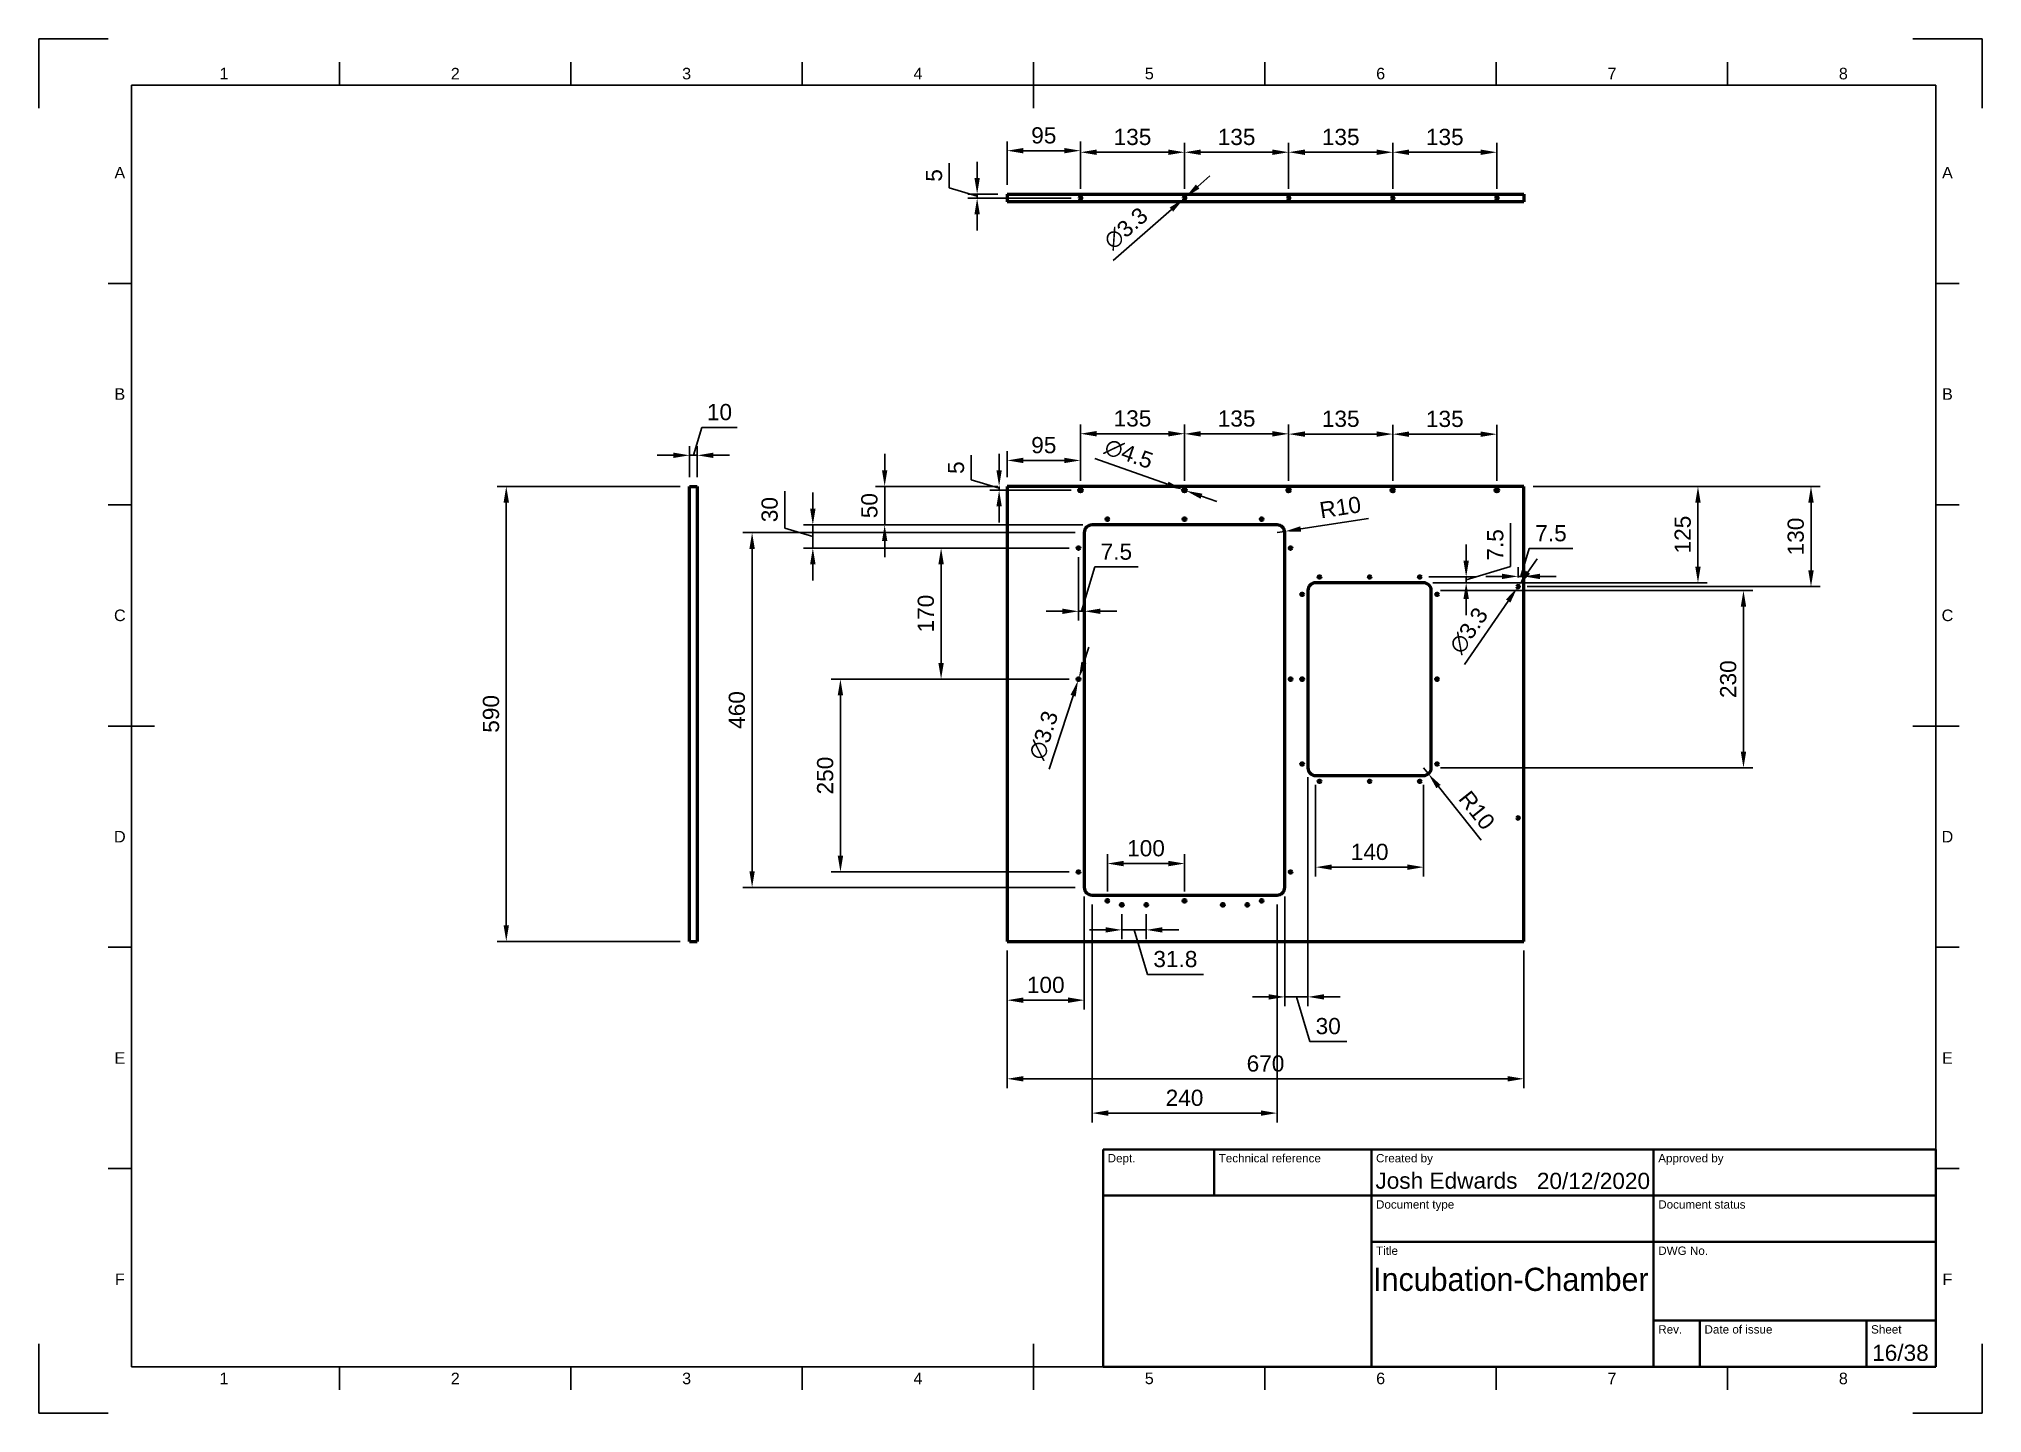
# Model space of a CAD drawing. Header units: millimetres. Extents: x 0 to 420, y 0 to 297.
import ezdxf
from ezdxf.enums import TextEntityAlignment as Align

# ---------------------------------------------------------------- set-up
doc = ezdxf.new("R2010")
doc.units = ezdxf.units.MM
doc.header["$LTSCALE"] = 0.75
for name, color, linetype, lineweight in [('Border', 7, 'Continuous', 25), ('Dimensions', 7, 'Continuous', 25), ('TitleBlock', 7, 'Continuous', 35), ('Visible', 7, 'Continuous', 50)]:
    doc.layers.add(name, color=color, linetype=linetype, lineweight=lineweight)
doc.styles.add('FusionTitle', font='arial.ttf')
doc.styles.get("Standard").update_dxf_attribs({"font": 'arial.ttf'})
doc.dimstyles.new('ISO-25', dxfattribs={"dimtxt": 3.5, "dimasz": 3.5, "dimexe": 2, "dimexo": 2, "dimgap": 1.5, "dimtad": 1, "dimzin": 12, "dimdsep": 46, "dimtxsty": 'Standard', "dimcen": 0, "dimclrd": 256, "dimclre": 256, "dimclrt": 256, "dimazin": 3, "dimtp": 0.1, "dimtm": 0.1, "dimtfac": 0.714, "dimtmove": 1, "dimatfit": 3, "dimfxl": 1, "dimtzin": 12, "dimarcsym": 0})

msp = doc.modelspace()

# ---------------------------------------------------------------- blocks, each defined once
blk = doc.blocks.new('ISO_A3_SHEET')
at = {"layer": 'Border'}
for p, q in [((65, 292), (65, 287)), ((115, 292), (115, 287)), ((165, 292), (165, 287)), ((215, 292), (215, 282)), ((265, 292), (265, 287)), ((315, 292), (315, 287)), ((365, 292), (365, 287)), ((410, 287), (20, 287)), ((20, 287), (20, 10)), ((410, 287), (410, 10)), ((15, 244.16666), (20, 244.16666)), ((415, 244.16666), (410, 244.16666)), ((15, 196.33333), (20, 196.33333)), ((415, 196.33333), (410, 196.33333)), ((15, 148.5), (25, 148.5)), ((415, 148.5), (405, 148.5)), ((15, 100.66667), (20, 100.66667)), ((415, 100.66667), (410, 100.66667)), ((15, 52.83334), (20, 52.83334)), ((415, 52.83334), (410, 52.83334)), ((215, 5), (215, 15)), ((20, 10), (410, 10)), ((65, 5), (65, 10)), ((115, 5), (115, 10)), ((165, 5), (165, 10)), ((265, 5), (265, 10)), ((315, 5), (315, 10)), ((365, 5), (365, 10))]:
    blk.add_line(p, q, dxfattribs=at)
at = {"layer": 'Defpoints'}
for p, q in [((15, 297), (0, 297)), ((0, 297), (0, 282)), ((420, 297), (405, 297)), ((420, 282), (420, 297)), ((0, 15), (0, 0)), ((420, 0), (420, 15)), ((0, 0), (15, 0)), ((405, 0), (420, 0))]:
    blk.add_line(p, q, dxfattribs=at)
at = {"layer": 'Border', "style": 'FusionTitle'}
for s, p in [('1', (40, 289.5)), ('2', (90, 289.5)), ('3', (140, 289.5)), ('4', (190, 289.5)), ('5', (240, 289.5)), ('6', (290, 289.5)), ('7', (340, 289.5)), ('8', (390, 289.5)), ('A', (17.5, 268.08333)), ('A', (412.5, 268.08333)), ('B', (17.5, 220.25)), ('B', (412.5, 220.25)), ('C', (17.5, 172.41667)), ('C', (412.5, 172.41667)), ('D', (17.5, 124.58334)), ('D', (412.5, 124.58334)), ('E', (17.5, 76.75001)), ('E', (412.5, 76.75001)), ('F', (17.5, 28.91668)), ('F', (412.5, 28.91668)), ('1', (40, 7.5)), ('2', (90, 7.5)), ('3', (140, 7.5)), ('4', (190, 7.5)), ('5', (240, 7.5)), ('6', (290, 7.5)), ('7', (340, 7.5)), ('8', (390, 7.5))]:
    blk.add_text(s, height=2.5, dxfattribs=at).set_placement(p, align=Align.MIDDLE)
blk = doc.blocks.new('ISO_TITLEBLOCK')
at = {"layer": 'TitleBlock'}
for p, q in [((0, 47), (-180, 47)), ((-180, 47), (-180, 0)), ((-156, 37), (-156, 47)), ((-122, 0), (-122, 47)), ((-61, 0), (-61, 47)), ((0, 0), (0, 47)), ((-180, 37), (0, 37)), ((-122, 27), (0, 27)), ((-61, 10), (0, 10)), ((-51, 0), (-51, 10)), ((-15, 0), (-15, 10)), ((-180, 0), (0, 0))]:
    blk.add_line(p, q, dxfattribs=at)
at = {"layer": 'TitleBlock', "style": 'FusionTitle'}
for s, p in [('Dept.', (-179, 46)), ('Technical reference', (-155, 46)), ('Created by', (-121, 46)), ('Approved by', (-60, 46)), ('Document type', (-121, 36)), ('Document status', (-60, 36)), ('Title', (-121, 26)), ('DWG No.', (-60, 26)), ('Rev.', (-60, 9)), ('Date of issue', (-50, 9)), ('Sheet', (-14, 9))]:
    blk.add_text(s, height=1.8, dxfattribs=at).set_placement(p, align=Align.TOP_LEFT)
for tag, height, p in [('DEPT', 3.5, (-179, 42)), ('TECHNICAL_REFERENCE', 3.5, (-155, 42)), ('CREATED_BY', 3.5, (-121, 42)), ('APPROVED_BY', 3.5, (-60, 42)), ('DOCUMENT_TYPE', 3.5, (-121, 32)), ('DOCUMENT_STATUS', 3.5, (-60, 32)), ('TITLE_1', 5, (-121, 21.5)), ('TITLE_2', 5, (-121, 14)), ('TITLE_3', 5, (-121, 6.5)), ('DATE_OF_ISSUE', 3.5, (-50, 5))]:
    blk.add_attdef(tag, text='', height=height, dxfattribs=at).set_placement(p, align=Align.TOP_LEFT)
for tag, p in [('CREATED_DATE', (-62, 42)), ('APPROVED_DATE', (-0.99, 42))]:
    blk.add_attdef(tag, text='', height=3.5, dxfattribs=at).set_placement(p, align=Align.TOP_RIGHT)
for tag, height, p in [('DRAWING_NUMBER', 5, (-30.5, 19.75)), ('REV', 3.5, (-56, 4.85)), ('SHEET', 3.5, (-7.5, 4.85))]:
    blk.add_attdef(tag, text='', height=height, dxfattribs=at).set_placement(p, align=Align.TOP_CENTER)
blk = doc.blocks.new('*D44')
at = {"layer": 'Defpoints', "color": 0, "transparency": 16777216}
for p in [(101.022434, 200.287178), (140.620414, 200.287178), (140.620414, 101.953845)]:
    blk.add_point(p, dxfattribs=at)
at = {"layer": 'Dimensions', "lineweight": -2, "transparency": 16777216}
for p, q in [((138.620414, 200.287178), (99.022434, 200.287178)), ((101.022434, 105.453845), (101.022434, 196.787178)), ((138.620414, 101.953845), (99.022434, 101.953845))]:
    blk.add_line(p, q, dxfattribs=at)
at = {"layer": 'Dimensions', "transparency": 16777216}
for points in [[(100.4391, 196.787178), (101.605767, 196.787178), (101.022434, 200.287178)], [(100.4391, 105.453845), (101.605767, 105.453845), (101.022434, 101.953845)]]:
    blk.add_solid(points, dxfattribs=at)
at = {"layer": 'Dimensions', "transparency": 16777216, "insert": (97.735428, 151.120512), "char_height": 3.5, "attachment_point": 5, "rotation": 90}
blk.add_mtext('590', dxfattribs=at)
blk = doc.blocks.new('*D45')
at = {"layer": 'Defpoints', "color": 0, "transparency": 16777216}
for p in [(142.28708, 206.995837), (140.620414, 200.287178), (142.28708, 200.287178)]:
    blk.add_point(p, dxfattribs=at)
at = {"layer": 'Dimensions', "lineweight": -2, "transparency": 16777216}
for p, q in [((141.453747, 206.995837), (143.264848, 213.032843)), ((143.264848, 213.032843), (150.937086, 213.032843)), ((137.120414, 206.995837), (133.620414, 206.995837)), ((140.620414, 202.287178), (140.620414, 208.995837)), ((140.620414, 206.995837), (142.28708, 206.995837)), ((140.620414, 206.995837), (142.28708, 206.995837)), ((142.28708, 202.287178), (142.28708, 208.995837)), ((145.78708, 206.995837), (149.28708, 206.995837))]:
    blk.add_line(p, q, dxfattribs=at)
at = {"layer": 'Dimensions', "transparency": 16777216}
for points in [[(137.120414, 207.579171), (137.120414, 206.412504), (140.620414, 206.995837)], [(145.78708, 207.579171), (145.78708, 206.412504), (142.28708, 206.995837)]]:
    blk.add_solid(points, dxfattribs=at)
at = {"layer": 'Dimensions', "transparency": 16777216, "insert": (147.100967, 216.319848), "char_height": 3.5, "attachment_point": 5}
blk.add_mtext('10', dxfattribs=at)
blk = doc.blocks.new('*D46')
at = {"layer": 'Defpoints', "color": 0, "transparency": 16777216}
for p in [(209.282906, 101.953845), (320.949573, 101.953845), (320.949573, 72.25536)]:
    blk.add_point(p, dxfattribs=at)
at = {"layer": 'Dimensions', "lineweight": -2, "transparency": 16777216}
for p, q in [((209.282906, 99.953845), (209.282906, 70.25536)), ((320.949573, 99.953845), (320.949573, 70.25536)), ((212.782906, 72.25536), (317.449573, 72.25536))]:
    blk.add_line(p, q, dxfattribs=at)
at = {"layer": 'Dimensions', "transparency": 16777216}
for points in [[(212.782906, 72.838694), (212.782906, 71.672027), (209.282906, 72.25536)], [(317.449573, 72.838694), (317.449573, 71.672027), (320.949573, 72.25536)]]:
    blk.add_solid(points, dxfattribs=at)
at = {"layer": 'Dimensions', "transparency": 16777216, "insert": (265.11624, 75.542366), "char_height": 3.5, "attachment_point": 5}
blk.add_mtext('670', dxfattribs=at)
blk = doc.blocks.new('*D47')
at = {"layer": 'Defpoints', "color": 0, "transparency": 16777216}
for p in [(202.787985, 263.430937), (209.282907, 263.430937), (225.11624, 262.597603)]:
    blk.add_point(p, dxfattribs=at)
at = {"layer": 'Dimensions', "lineweight": -2, "transparency": 16777216}
for p, q in [((196.758142, 264.823223), (196.758142, 270.143823)), ((202.787985, 266.930937), (202.787985, 270.430937)), ((202.787985, 263.01427), (196.758142, 264.823223)), ((207.282907, 263.430937), (200.787985, 263.430937)), ((223.11624, 262.597603), (200.787985, 262.597603)), ((202.787985, 262.597603), (202.787985, 263.430937)), ((202.787985, 262.597603), (202.787985, 263.430937)), ((202.787985, 259.097603), (202.787985, 255.597603))]:
    blk.add_line(p, q, dxfattribs=at)
at = {"layer": 'Dimensions', "transparency": 16777216}
for points in [[(202.204652, 266.930937), (203.371318, 266.930937), (202.787985, 263.430937)], [(202.204652, 259.097603), (203.371318, 259.097603), (202.787985, 262.597603)]]:
    blk.add_solid(points, dxfattribs=at)
at = {"layer": 'Dimensions', "transparency": 16777216, "insert": (193.478299, 267.483523), "char_height": 3.5, "attachment_point": 5, "rotation": 90}
blk.add_mtext('5', dxfattribs=at)
blk = doc.blocks.new('*D48')
at = {"layer": 'Defpoints', "color": 0, "transparency": 16777216}
for p in [(209.282907, 272.837237), (209.282907, 263.430937), (225.11624, 262.597603)]:
    blk.add_point(p, dxfattribs=at)
at = {"layer": 'Dimensions', "lineweight": -2, "transparency": 16777216}
for p, q in [((209.282907, 265.430937), (209.282907, 274.837237)), ((225.11624, 264.597603), (225.11624, 274.837237)), ((221.61624, 272.837237), (212.782907, 272.837237))]:
    blk.add_line(p, q, dxfattribs=at)
at = {"layer": 'Dimensions', "transparency": 16777216}
for points in [[(212.782907, 273.420571), (212.782907, 272.253904), (209.282907, 272.837237)], [(221.61624, 273.420571), (221.61624, 272.253904), (225.11624, 272.837237)]]:
    blk.add_solid(points, dxfattribs=at)
at = {"layer": 'Dimensions', "transparency": 16777216, "insert": (217.199574, 276.124243), "char_height": 3.5, "attachment_point": 5}
blk.add_mtext('95', dxfattribs=at)
blk = doc.blocks.new('*D49')
at = {"layer": 'Defpoints', "color": 0, "transparency": 16777216}
for p in [(247.61624, 272.497098), (225.11624, 262.597603), (247.61624, 262.597603)]:
    blk.add_point(p, dxfattribs=at)
at = {"layer": 'Dimensions', "lineweight": -2, "transparency": 16777216}
for p, q in [((225.11624, 264.597603), (225.11624, 274.497098)), ((247.61624, 264.597603), (247.61624, 274.497098)), ((228.61624, 272.497098), (244.11624, 272.497098))]:
    blk.add_line(p, q, dxfattribs=at)
at = {"layer": 'Dimensions', "transparency": 16777216}
for points in [[(228.61624, 273.080432), (228.61624, 271.913765), (225.11624, 272.497098)], [(244.11624, 273.080432), (244.11624, 271.913765), (247.61624, 272.497098)]]:
    blk.add_solid(points, dxfattribs=at)
at = {"layer": 'Dimensions', "transparency": 16777216, "insert": (236.36624, 275.785297), "char_height": 3.5, "attachment_point": 5}
blk.add_mtext('135', dxfattribs=at)
blk = doc.blocks.new('*D50')
at = {"layer": 'Defpoints', "color": 0, "transparency": 16777216}
for p in [(247.409294, 262.4165), (247.823187, 262.778706)]:
    blk.add_point(p, dxfattribs=at)
at = {"layer": 'Dimensions', "lineweight": -2, "transparency": 16777216}
for p, q in [((250.457047, 265.083653), (253.090907, 267.3886)), ((247.823187, 262.778706), (247.409294, 262.4165)), ((232.223146, 249.126782), (244.775434, 260.111554))]:
    blk.add_line(p, q, dxfattribs=at)
at = {"layer": 'Dimensions', "transparency": 16777216}
for points in [[(250.072889, 265.52263), (250.841205, 264.644676), (247.823187, 262.778706)], [(244.391276, 260.55053), (245.159592, 259.672577), (247.409294, 262.4165)]]:
    blk.add_solid(points, dxfattribs=at)
at = {"layer": 'Dimensions', "transparency": 16777216, "insert": (234.953219, 256.013932), "char_height": 3.5, "attachment_point": 5, "rotation": 41.18982748}
blk.add_mtext('∅3.3', dxfattribs=at)
blk = doc.blocks.new('*D51')
at = {"layer": 'Defpoints', "color": 0, "transparency": 16777216}
for p in [(270.11624, 272.497098), (247.61624, 262.597603), (270.11624, 262.597603)]:
    blk.add_point(p, dxfattribs=at)
at = {"layer": 'Dimensions', "lineweight": -2, "transparency": 16777216}
for p, q in [((247.61624, 264.597603), (247.61624, 274.497098)), ((270.11624, 264.597603), (270.11624, 274.497098)), ((251.11624, 272.497098), (266.61624, 272.497098))]:
    blk.add_line(p, q, dxfattribs=at)
at = {"layer": 'Dimensions', "transparency": 16777216}
for points in [[(251.11624, 273.080432), (251.11624, 271.913765), (247.61624, 272.497098)], [(266.61624, 273.080432), (266.61624, 271.913765), (270.11624, 272.497098)]]:
    blk.add_solid(points, dxfattribs=at)
at = {"layer": 'Dimensions', "transparency": 16777216, "insert": (258.86624, 275.785297), "char_height": 3.5, "attachment_point": 5}
blk.add_mtext('135', dxfattribs=at)
blk = doc.blocks.new('*D52')
at = {"layer": 'Defpoints', "color": 0, "transparency": 16777216}
for p in [(292.61624, 272.497098), (270.11624, 262.597603), (292.61624, 262.597603)]:
    blk.add_point(p, dxfattribs=at)
at = {"layer": 'Dimensions', "lineweight": -2, "transparency": 16777216}
for p, q in [((270.11624, 264.597603), (270.11624, 274.497098)), ((292.61624, 264.597603), (292.61624, 274.497098)), ((273.61624, 272.497098), (289.11624, 272.497098))]:
    blk.add_line(p, q, dxfattribs=at)
at = {"layer": 'Dimensions', "transparency": 16777216}
for points in [[(273.61624, 273.080432), (273.61624, 271.913765), (270.11624, 272.497098)], [(289.11624, 273.080432), (289.11624, 271.913765), (292.61624, 272.497098)]]:
    blk.add_solid(points, dxfattribs=at)
at = {"layer": 'Dimensions', "transparency": 16777216, "insert": (281.36624, 275.785297), "char_height": 3.5, "attachment_point": 5}
blk.add_mtext('135', dxfattribs=at)
blk = doc.blocks.new('*D53')
at = {"layer": 'Defpoints', "color": 0, "transparency": 16777216}
for p in [(315.11624, 272.497098), (292.61624, 262.597603), (315.11624, 262.597603)]:
    blk.add_point(p, dxfattribs=at)
at = {"layer": 'Dimensions', "lineweight": -2, "transparency": 16777216}
for p, q in [((292.61624, 264.597603), (292.61624, 274.497098)), ((315.11624, 264.597603), (315.11624, 274.497098)), ((296.11624, 272.497098), (311.61624, 272.497098))]:
    blk.add_line(p, q, dxfattribs=at)
at = {"layer": 'Dimensions', "transparency": 16777216}
for points in [[(296.11624, 273.080432), (296.11624, 271.913765), (292.61624, 272.497098)], [(311.61624, 273.080432), (311.61624, 271.913765), (315.11624, 272.497098)]]:
    blk.add_solid(points, dxfattribs=at)
at = {"layer": 'Dimensions', "transparency": 16777216, "insert": (303.86624, 275.785297), "char_height": 3.5, "attachment_point": 5}
blk.add_mtext('135', dxfattribs=at)
blk = doc.blocks.new('*D54')
at = {"layer": 'Defpoints', "color": 0, "transparency": 16777216}
for p in [(207.540529, 200.287178), (209.282906, 200.287178), (225.11624, 199.453845)]:
    blk.add_point(p, dxfattribs=at)
at = {"layer": 'Dimensions', "lineweight": -2, "transparency": 16777216}
for p, q in [((201.510686, 201.679465), (201.510686, 207.000065)), ((207.540529, 203.787178), (207.540529, 207.287178)), ((207.540529, 199.870512), (201.510686, 201.679465)), ((207.282906, 200.287178), (205.540529, 200.287178)), ((223.11624, 199.453845), (205.540529, 199.453845)), ((207.540529, 199.453845), (207.540529, 200.287178)), ((207.540529, 199.453845), (207.540529, 200.287178)), ((207.540529, 195.953845), (207.540529, 192.453845))]:
    blk.add_line(p, q, dxfattribs=at)
at = {"layer": 'Dimensions', "transparency": 16777216}
for points in [[(206.957195, 203.787178), (208.123862, 203.787178), (207.540529, 200.287178)], [(206.957195, 195.953845), (208.123862, 195.953845), (207.540529, 199.453845)]]:
    blk.add_solid(points, dxfattribs=at)
at = {"layer": 'Dimensions', "transparency": 16777216, "insert": (198.230842, 204.339765), "char_height": 3.5, "attachment_point": 5, "rotation": 90}
blk.add_mtext('5', dxfattribs=at)
blk = doc.blocks.new('*D55')
at = {"layer": 'Defpoints', "color": 0, "transparency": 16777216}
for p in [(209.282906, 205.892208), (209.282906, 200.287178), (225.11624, 199.453845)]:
    blk.add_point(p, dxfattribs=at)
at = {"layer": 'Dimensions', "lineweight": -2, "transparency": 16777216}
for p, q in [((209.282906, 202.287178), (209.282906, 207.892208)), ((221.61624, 205.892208), (212.782906, 205.892208)), ((225.11624, 201.453845), (225.11624, 207.892208))]:
    blk.add_line(p, q, dxfattribs=at)
at = {"layer": 'Dimensions', "transparency": 16777216}
for points in [[(212.782906, 206.475541), (212.782906, 205.308875), (209.282906, 205.892208)], [(221.61624, 206.475541), (221.61624, 205.308875), (225.11624, 205.892208)]]:
    blk.add_solid(points, dxfattribs=at)
at = {"layer": 'Dimensions', "transparency": 16777216, "insert": (217.199573, 209.179213), "char_height": 3.5, "attachment_point": 5}
blk.add_mtext('95', dxfattribs=at)
blk = doc.blocks.new('*D56')
at = {"layer": 'Defpoints', "color": 0, "transparency": 16777216}
for p in [(247.61624, 211.665159), (225.11624, 199.453845), (247.61624, 199.453845)]:
    blk.add_point(p, dxfattribs=at)
at = {"layer": 'Dimensions', "lineweight": -2, "transparency": 16777216}
for p, q in [((225.11624, 201.453845), (225.11624, 213.665159)), ((228.61624, 211.665159), (244.11624, 211.665159)), ((247.61624, 201.453845), (247.61624, 213.665159))]:
    blk.add_line(p, q, dxfattribs=at)
at = {"layer": 'Dimensions', "transparency": 16777216}
for points in [[(228.61624, 212.248492), (228.61624, 211.081826), (225.11624, 211.665159)], [(244.11624, 212.248492), (244.11624, 211.081826), (247.61624, 211.665159)]]:
    blk.add_solid(points, dxfattribs=at)
at = {"layer": 'Dimensions', "transparency": 16777216, "insert": (236.36624, 214.953358), "char_height": 3.5, "attachment_point": 5}
blk.add_mtext('135', dxfattribs=at)
blk = doc.blocks.new('*D57')
at = {"layer": 'Defpoints', "color": 0, "transparency": 16777216}
for p in [(247.262727, 199.57896), (247.969752, 199.32873)]:
    blk.add_point(p, dxfattribs=at)
at = {"layer": 'Dimensions', "lineweight": -2, "transparency": 16777216}
for p, q in [((228.214194, 206.320601), (243.963275, 200.746699)), ((247.969752, 199.32873), (247.262727, 199.57896)), ((251.269205, 198.160991), (254.568657, 196.993251))]:
    blk.add_line(p, q, dxfattribs=at)
at = {"layer": 'Dimensions', "transparency": 16777216}
for points in [[(244.157898, 201.296608), (243.768651, 200.196791), (247.262727, 199.57896)], [(251.463828, 198.710899), (251.074581, 197.611082), (247.969752, 199.32873)]]:
    blk.add_solid(points, dxfattribs=at)
at = {"layer": 'Dimensions', "transparency": 16777216, "insert": (235.568343, 207.308459), "char_height": 3.5, "attachment_point": 5, "rotation": 340.51015011}
blk.add_mtext('∅4.5', dxfattribs=at)
blk = doc.blocks.new('*D58')
at = {"layer": 'Defpoints', "color": 0, "transparency": 16777216}
for p in [(270.11624, 211.639407), (247.61624, 199.453845), (270.11624, 199.453845)]:
    blk.add_point(p, dxfattribs=at)
at = {"layer": 'Dimensions', "lineweight": -2, "transparency": 16777216}
for p, q in [((247.61624, 201.453845), (247.61624, 213.639407)), ((251.11624, 211.639407), (266.61624, 211.639407)), ((270.11624, 201.453845), (270.11624, 213.639407))]:
    blk.add_line(p, q, dxfattribs=at)
at = {"layer": 'Dimensions', "transparency": 16777216}
for points in [[(251.11624, 212.22274), (251.11624, 211.056074), (247.61624, 211.639407)], [(266.61624, 212.22274), (266.61624, 211.056074), (270.11624, 211.639407)]]:
    blk.add_solid(points, dxfattribs=at)
at = {"layer": 'Dimensions', "transparency": 16777216, "insert": (258.86624, 214.927606), "char_height": 3.5, "attachment_point": 5}
blk.add_mtext('135', dxfattribs=at)
blk = doc.blocks.new('*D59')
at = {"layer": 'Defpoints', "color": 0, "transparency": 16777216}
for p in [(292.61624, 211.585648), (270.11624, 199.453845), (292.61624, 199.453845)]:
    blk.add_point(p, dxfattribs=at)
at = {"layer": 'Dimensions', "lineweight": -2, "transparency": 16777216}
for p, q in [((270.11624, 201.453845), (270.11624, 213.585648)), ((273.61624, 211.585648), (289.11624, 211.585648)), ((292.61624, 201.453845), (292.61624, 213.585648))]:
    blk.add_line(p, q, dxfattribs=at)
at = {"layer": 'Dimensions', "transparency": 16777216}
for points in [[(273.61624, 212.168981), (273.61624, 211.002315), (270.11624, 211.585648)], [(289.11624, 212.168981), (289.11624, 211.002315), (292.61624, 211.585648)]]:
    blk.add_solid(points, dxfattribs=at)
at = {"layer": 'Dimensions', "transparency": 16777216, "insert": (281.36624, 214.873847), "char_height": 3.5, "attachment_point": 5}
blk.add_mtext('135', dxfattribs=at)
blk = doc.blocks.new('*D60')
at = {"layer": 'Defpoints', "color": 0, "transparency": 16777216}
for p in [(315.11624, 211.561079), (292.61624, 199.453845), (315.11624, 199.453845)]:
    blk.add_point(p, dxfattribs=at)
at = {"layer": 'Dimensions', "lineweight": -2, "transparency": 16777216}
for p, q in [((292.61624, 201.453845), (292.61624, 213.561079)), ((296.11624, 211.561079), (311.61624, 211.561079)), ((315.11624, 201.453845), (315.11624, 213.561079))]:
    blk.add_line(p, q, dxfattribs=at)
at = {"layer": 'Dimensions', "transparency": 16777216}
for points in [[(296.11624, 212.144412), (296.11624, 210.977746), (292.61624, 211.561079)], [(311.61624, 212.144412), (311.61624, 210.977746), (315.11624, 211.561079)]]:
    blk.add_solid(points, dxfattribs=at)
at = {"layer": 'Dimensions', "transparency": 16777216, "insert": (303.86624, 214.849278), "char_height": 3.5, "attachment_point": 5}
blk.add_mtext('135', dxfattribs=at)
blk = doc.blocks.new('*D61')
at = {"layer": 'Defpoints', "color": 0, "transparency": 16777216}
for p in [(225.949573, 113.620512), (209.282906, 101.953845), (209.282906, 89.247336)]:
    blk.add_point(p, dxfattribs=at)
at = {"layer": 'Dimensions', "lineweight": -2, "transparency": 16777216}
for p, q in [((225.949573, 111.620512), (225.949573, 87.247336)), ((209.282906, 99.953845), (209.282906, 87.247336)), ((222.449573, 89.247336), (212.782906, 89.247336))]:
    blk.add_line(p, q, dxfattribs=at)
at = {"layer": 'Dimensions', "transparency": 16777216}
for points in [[(212.782906, 89.83067), (212.782906, 88.664003), (209.282906, 89.247336)], [(222.449573, 89.83067), (222.449573, 88.664003), (225.949573, 89.247336)]]:
    blk.add_solid(points, dxfattribs=at)
at = {"layer": 'Dimensions', "transparency": 16777216, "insert": (217.61624, 92.534342), "char_height": 3.5, "attachment_point": 5}
blk.add_mtext('100', dxfattribs=at)
blk = doc.blocks.new('*D62')
at = {"layer": 'Defpoints', "color": 0, "transparency": 16777216}
for p in [(182.806965, 200.287178), (209.282906, 200.287178), (227.61624, 191.953845)]:
    blk.add_point(p, dxfattribs=at)
at = {"layer": 'Dimensions', "lineweight": -2, "transparency": 16777216}
for p, q in [((182.806965, 203.787178), (182.806965, 207.287178)), ((207.282906, 200.287178), (180.806965, 200.287178)), ((182.806965, 191.953845), (182.806965, 200.287178)), ((225.61624, 191.953845), (180.806965, 191.953845)), ((182.806965, 188.453845), (182.806965, 184.953845))]:
    blk.add_line(p, q, dxfattribs=at)
at = {"layer": 'Dimensions', "transparency": 16777216}
for points in [[(182.223631, 203.787178), (183.390298, 203.787178), (182.806965, 200.287178)], [(182.223631, 188.453845), (183.390298, 188.453845), (182.806965, 191.953845)]]:
    blk.add_solid(points, dxfattribs=at)
at = {"layer": 'Dimensions', "transparency": 16777216, "insert": (179.519959, 196.120512), "char_height": 3.5, "attachment_point": 5, "rotation": 90}
blk.add_mtext('50', dxfattribs=at)
blk = doc.blocks.new('*D63')
at = {"layer": 'Defpoints', "color": 0, "transparency": 16777216}
for p in [(320.949573, 200.287178), (358.585171, 200.287178), (299.282906, 179.453845)]:
    blk.add_point(p, dxfattribs=at)
at = {"layer": 'Dimensions', "lineweight": -2, "transparency": 16777216}
for p, q in [((322.949573, 200.287178), (360.585171, 200.287178)), ((358.585171, 182.953845), (358.585171, 196.787178)), ((301.282906, 179.453845), (360.585171, 179.453845))]:
    blk.add_line(p, q, dxfattribs=at)
at = {"layer": 'Dimensions', "transparency": 16777216}
for points in [[(358.001838, 196.787178), (359.168504, 196.787178), (358.585171, 200.287178)], [(358.001838, 182.953845), (359.168504, 182.953845), (358.585171, 179.453845)]]:
    blk.add_solid(points, dxfattribs=at)
at = {"layer": 'Dimensions', "transparency": 16777216, "insert": (355.298166, 189.870512), "char_height": 3.5, "attachment_point": 5, "rotation": 90}
blk.add_mtext('125', dxfattribs=at)
blk = doc.blocks.new('*D64')
at = {"layer": 'Defpoints', "color": 0, "transparency": 16777216}
for p in [(274.282906, 139.453845), (269.282906, 113.620512), (269.282906, 89.954549)]:
    blk.add_point(p, dxfattribs=at)
at = {"layer": 'Dimensions', "lineweight": -2, "transparency": 16777216}
for p, q in [((274.282906, 137.453845), (274.282906, 87.954549)), ((269.282906, 111.620512), (269.282906, 87.954549)), ((265.782906, 89.954549), (262.282906, 89.954549)), ((274.282906, 89.954549), (269.282906, 89.954549)), ((274.282906, 89.954549), (269.282906, 89.954549)), ((271.782906, 89.954549), (274.667286, 80.339951)), ((277.782906, 89.954549), (281.282906, 89.954549)), ((274.667286, 80.339951), (282.666603, 80.339951))]:
    blk.add_line(p, q, dxfattribs=at)
at = {"layer": 'Dimensions', "transparency": 16777216}
for points in [[(265.782906, 90.537882), (265.782906, 89.371216), (269.282906, 89.954549)], [(277.782906, 90.537882), (277.782906, 89.371216), (274.282906, 89.954549)]]:
    blk.add_solid(points, dxfattribs=at)
at = {"layer": 'Dimensions', "transparency": 16777216, "insert": (278.666944, 83.62815), "char_height": 3.5, "attachment_point": 5}
blk.add_mtext('30', dxfattribs=at)
blk = doc.blocks.new('*D65')
at = {"layer": 'Defpoints', "color": 0, "transparency": 16777216}
for p in [(298.449573, 180.703845), (299.282906, 179.453845), (308.483344, 179.453845)]:
    blk.add_point(p, dxfattribs=at)
at = {"layer": 'Dimensions', "lineweight": -2, "transparency": 16777216}
for p, q in [((318.072874, 182.955704), (318.072874, 192.325417)), ((308.483344, 184.203845), (308.483344, 187.703845)), ((300.449573, 180.703845), (310.483344, 180.703845)), ((308.483344, 180.078845), (318.072874, 182.955704)), ((308.483344, 180.703845), (308.483344, 179.453845)), ((308.483344, 180.703845), (308.483344, 179.453845)), ((301.282906, 179.453845), (310.483344, 179.453845)), ((308.483344, 175.953845), (308.483344, 172.453845))]:
    blk.add_line(p, q, dxfattribs=at)
at = {"layer": 'Dimensions', "transparency": 16777216}
for points in [[(307.900011, 184.203845), (309.066678, 184.203845), (308.483344, 180.703845)], [(307.900011, 175.953845), (309.066678, 175.953845), (308.483344, 179.453845)]]:
    blk.add_solid(points, dxfattribs=at)
at = {"layer": 'Dimensions', "transparency": 16777216, "insert": (314.793031, 187.640561), "char_height": 3.5, "attachment_point": 5, "rotation": 90}
blk.add_mtext('7.5', dxfattribs=at)
blk = doc.blocks.new('*D66')
at = {"layer": 'Defpoints', "color": 0, "transparency": 16777216}
for p in [(320.949573, 180.832571), (320.949573, 180.832571), (319.699573, 178.620512)]:
    blk.add_point(p, dxfattribs=at)
at = {"layer": 'Dimensions', "lineweight": -2, "transparency": 16777216}
for p, q in [((320.324573, 180.832571), (322.133526, 186.862415)), ((322.133526, 186.862415), (331.503239, 186.862415)), ((316.199573, 180.832571), (312.699573, 180.832571)), ((319.699573, 180.620512), (319.699573, 182.832571)), ((319.699573, 180.832571), (320.949573, 180.832571)), ((319.699573, 180.832571), (320.949573, 180.832571)), ((324.449573, 180.832571), (327.949573, 180.832571))]:
    blk.add_line(p, q, dxfattribs=at)
at = {"layer": 'Dimensions', "transparency": 16777216}
for points in [[(316.199573, 181.415905), (316.199573, 180.249238), (319.699573, 180.832571)], [(324.449573, 181.415905), (324.449573, 180.249238), (320.949573, 180.832571)]]:
    blk.add_solid(points, dxfattribs=at)
at = {"layer": 'Dimensions', "transparency": 16777216, "insert": (326.818383, 190.142258), "char_height": 3.5, "attachment_point": 5}
blk.add_mtext('7.5', dxfattribs=at)
blk = doc.blocks.new('*D67')
at = {"layer": 'Defpoints', "color": 0, "transparency": 16777216}
for p in [(319.543774, 178.393903), (319.855372, 178.84712)]:
    blk.add_point(p, dxfattribs=at)
at = {"layer": 'Dimensions', "lineweight": -2, "transparency": 16777216}
for p, q in [((321.838274, 181.731232), (323.821176, 184.615344)), ((319.855372, 178.84712), (319.543774, 178.393903)), ((308.110882, 161.764872), (317.560872, 175.509791))]:
    blk.add_line(p, q, dxfattribs=at)
at = {"layer": 'Dimensions', "transparency": 16777216}
for points in [[(321.357589, 182.061716), (322.31896, 181.400749), (319.855372, 178.84712)], [(317.080186, 175.840275), (318.041557, 175.179308), (319.543774, 178.393903)]]:
    blk.add_solid(points, dxfattribs=at)
at = {"layer": 'Dimensions', "transparency": 16777216, "insert": (309.055168, 169.112963), "char_height": 3.5, "attachment_point": 5, "rotation": 55.49048552}
blk.add_mtext('∅3.3', dxfattribs=at)
blk = doc.blocks.new('*D68')
at = {"layer": 'Defpoints', "color": 0, "transparency": 16777216}
for p in [(320.949573, 200.287178), (383.013055, 200.287178), (319.699573, 178.620512)]:
    blk.add_point(p, dxfattribs=at)
at = {"layer": 'Dimensions', "lineweight": -2, "transparency": 16777216}
for p, q in [((322.949573, 200.287178), (385.013055, 200.287178)), ((383.013055, 182.120512), (383.013055, 196.787178)), ((321.699573, 178.620512), (385.013055, 178.620512))]:
    blk.add_line(p, q, dxfattribs=at)
at = {"layer": 'Dimensions', "transparency": 16777216}
for points in [[(382.429722, 196.787178), (383.596388, 196.787178), (383.013055, 200.287178)], [(382.429722, 182.120512), (383.596388, 182.120512), (383.013055, 178.620512)]]:
    blk.add_solid(points, dxfattribs=at)
at = {"layer": 'Dimensions', "transparency": 16777216, "insert": (379.724856, 189.453845), "char_height": 3.5, "attachment_point": 5, "rotation": 90}
blk.add_mtext('130', dxfattribs=at)
blk = doc.blocks.new('*D69')
at = {"layer": 'Defpoints', "color": 0, "transparency": 16777216}
for p in [(224.699573, 186.953845), (225.949573, 173.291477), (225.949573, 173.291477)]:
    blk.add_point(p, dxfattribs=at)
at = {"layer": 'Dimensions', "lineweight": -2, "transparency": 16777216}
for p, q in [((224.699573, 184.953845), (224.699573, 171.291477)), ((225.324573, 173.291477), (228.201432, 182.881007)), ((228.201432, 182.881007), (237.571145, 182.881007)), ((221.199573, 173.291477), (217.699573, 173.291477)), ((224.699573, 173.291477), (225.949573, 173.291477)), ((224.699573, 173.291477), (225.949573, 173.291477)), ((229.449573, 173.291477), (232.949573, 173.291477))]:
    blk.add_line(p, q, dxfattribs=at)
at = {"layer": 'Dimensions', "transparency": 16777216}
for points in [[(221.199573, 173.874811), (221.199573, 172.708144), (224.699573, 173.291477)], [(229.449573, 173.874811), (229.449573, 172.708144), (225.949573, 173.291477)]]:
    blk.add_solid(points, dxfattribs=at)
at = {"layer": 'Dimensions', "transparency": 16777216, "insert": (232.886289, 186.16085), "char_height": 3.5, "attachment_point": 5}
blk.add_mtext('7.5', dxfattribs=at)
blk = doc.blocks.new('*D70')
at = {"layer": 'Defpoints', "color": 0, "transparency": 16777216}
for p in [(167.281553, 191.953845), (227.61624, 191.953845), (224.699573, 186.953845)]:
    blk.add_point(p, dxfattribs=at)
at = {"layer": 'Dimensions', "lineweight": -2, "transparency": 16777216}
for p, q in [((161.243354, 191.265305), (161.243354, 199.264623)), ((167.281553, 195.453845), (167.281553, 198.953845)), ((167.281553, 189.453845), (161.243354, 191.265305)), ((225.61624, 191.953845), (165.281553, 191.953845)), ((167.281553, 186.953845), (167.281553, 191.953845)), ((167.281553, 186.953845), (167.281553, 191.953845)), ((222.699573, 186.953845), (165.281553, 186.953845)), ((167.281553, 183.453845), (167.281553, 179.953845))]:
    blk.add_line(p, q, dxfattribs=at)
at = {"layer": 'Dimensions', "transparency": 16777216}
for points in [[(166.69822, 195.453845), (167.864886, 195.453845), (167.281553, 191.953845)], [(166.69822, 183.453845), (167.864886, 183.453845), (167.281553, 186.953845)]]:
    blk.add_solid(points, dxfattribs=at)
at = {"layer": 'Dimensions', "transparency": 16777216, "insert": (157.955155, 195.264964), "char_height": 3.5, "attachment_point": 5, "rotation": 90}
blk.add_mtext('30', dxfattribs=at)
blk = doc.blocks.new('*D71')
at = {"layer": 'Defpoints', "color": 0, "transparency": 16777216}
for p in [(224.699573, 186.953845), (195.001088, 158.620512), (224.699573, 158.620512)]:
    blk.add_point(p, dxfattribs=at)
at = {"layer": 'Dimensions', "lineweight": -2, "transparency": 16777216}
for p, q in [((222.699573, 186.953845), (193.001088, 186.953845)), ((195.001088, 183.453845), (195.001088, 162.120512)), ((222.699573, 158.620512), (193.001088, 158.620512))]:
    blk.add_line(p, q, dxfattribs=at)
at = {"layer": 'Dimensions', "transparency": 16777216}
for points in [[(194.417755, 183.453845), (195.584421, 183.453845), (195.001088, 186.953845)], [(194.417755, 162.120512), (195.584421, 162.120512), (195.001088, 158.620512)]]:
    blk.add_solid(points, dxfattribs=at)
at = {"layer": 'Dimensions', "transparency": 16777216, "insert": (191.714083, 172.787178), "char_height": 3.5, "attachment_point": 5, "rotation": 90}
blk.add_mtext('170', dxfattribs=at)
blk = doc.blocks.new('*D72')
at = {"layer": 'Defpoints', "color": 0, "transparency": 16777216}
for p in [(173.243306, 158.620512), (224.699573, 158.620512), (224.699573, 116.953845)]:
    blk.add_point(p, dxfattribs=at)
at = {"layer": 'Dimensions', "lineweight": -2, "transparency": 16777216}
for p, q in [((222.699573, 158.620512), (171.243306, 158.620512)), ((173.243306, 120.453845), (173.243306, 155.120512)), ((222.699573, 116.953845), (171.243306, 116.953845))]:
    blk.add_line(p, q, dxfattribs=at)
at = {"layer": 'Dimensions', "transparency": 16777216}
for points in [[(172.659973, 155.120512), (173.826639, 155.120512), (173.243306, 158.620512)], [(172.659973, 120.453845), (173.826639, 120.453845), (173.243306, 116.953845)]]:
    blk.add_solid(points, dxfattribs=at)
at = {"layer": 'Dimensions', "transparency": 16777216, "insert": (169.9563, 137.787178), "char_height": 3.5, "attachment_point": 5, "rotation": 90}
blk.add_mtext('250', dxfattribs=at)
blk = doc.blocks.new('*D73')
at = {"layer": 'Defpoints', "color": 0, "transparency": 16777216}
for p in [(224.614306, 158.359065), (224.78484, 158.881959)]:
    blk.add_point(p, dxfattribs=at)
at = {"layer": 'Dimensions', "lineweight": -2, "transparency": 16777216}
for p, q in [((225.870061, 162.209465), (226.955282, 165.536971)), ((224.78484, 158.881959), (224.614306, 158.359065)), ((218.357208, 139.173538), (223.529085, 155.031559))]:
    blk.add_line(p, q, dxfattribs=at)
at = {"layer": 'Dimensions', "transparency": 16777216}
for points in [[(225.315477, 162.390335), (226.424645, 162.028594), (224.78484, 158.881959)], [(222.974501, 155.212429), (224.083669, 154.850689), (224.614306, 158.359065)]]:
    blk.add_solid(points, dxfattribs=at)
at = {"layer": 'Dimensions', "transparency": 16777216, "insert": (217.182466, 146.488325), "char_height": 3.5, "attachment_point": 5, "rotation": 71.93697258}
blk.add_mtext('∅3.3', dxfattribs=at)
blk = doc.blocks.new('*D74')
at = {"layer": 'Defpoints', "color": 0, "transparency": 16777216}
for p in [(234.049573, 109.837178), (239.349573, 109.837178), (239.349573, 104.43823)]:
    blk.add_point(p, dxfattribs=at)
at = {"layer": 'Dimensions', "lineweight": -2, "transparency": 16777216}
for p, q in [((234.049573, 107.837178), (234.049573, 102.43823)), ((239.349573, 107.837178), (239.349573, 102.43823)), ((230.549573, 104.43823), (227.049573, 104.43823)), ((234.049573, 104.43823), (239.349573, 104.43823)), ((234.049573, 104.43823), (239.349573, 104.43823)), ((236.699573, 104.43823), (239.583952, 94.823632)), ((242.849573, 104.43823), (246.349573, 104.43823)), ((239.583952, 94.823632), (251.680132, 94.823632))]:
    blk.add_line(p, q, dxfattribs=at)
at = {"layer": 'Dimensions', "transparency": 16777216}
for points in [[(230.549573, 105.021563), (230.549573, 103.854896), (234.049573, 104.43823)], [(242.849573, 105.021563), (242.849573, 103.854896), (239.349573, 104.43823)]]:
    blk.add_solid(points, dxfattribs=at)
at = {"layer": 'Dimensions', "transparency": 16777216, "insert": (245.632042, 98.111831), "char_height": 3.5, "attachment_point": 5}
blk.add_mtext('31.8', dxfattribs=at)
blk = doc.blocks.new('*D75')
at = {"layer": 'Defpoints', "color": 0, "transparency": 16777216}
for p in [(247.61624, 118.773061), (230.949573, 110.703845), (247.61624, 110.703845)]:
    blk.add_point(p, dxfattribs=at)
at = {"layer": 'Dimensions', "lineweight": -2, "transparency": 16777216}
for p, q in [((230.949573, 112.703845), (230.949573, 120.773061)), ((234.449573, 118.773061), (244.11624, 118.773061)), ((247.61624, 112.703845), (247.61624, 120.773061))]:
    blk.add_line(p, q, dxfattribs=at)
at = {"layer": 'Dimensions', "transparency": 16777216}
for points in [[(234.449573, 119.356394), (234.449573, 118.189727), (230.949573, 118.773061)], [(244.11624, 119.356394), (244.11624, 118.189727), (247.61624, 118.773061)]]:
    blk.add_solid(points, dxfattribs=at)
at = {"layer": 'Dimensions', "transparency": 16777216, "insert": (239.282906, 122.060066), "char_height": 3.5, "attachment_point": 5}
blk.add_mtext('100', dxfattribs=at)
blk = doc.blocks.new('*D76')
at = {"layer": 'Defpoints', "color": 0, "transparency": 16777216}
for p in [(227.61624, 111.953845), (267.61624, 111.953845), (267.61624, 64.84025)]:
    blk.add_point(p, dxfattribs=at)
at = {"layer": 'Dimensions', "lineweight": -2, "transparency": 16777216}
for p, q in [((227.61624, 109.953845), (227.61624, 62.84025)), ((267.61624, 109.953845), (267.61624, 62.84025)), ((231.11624, 64.84025), (264.11624, 64.84025))]:
    blk.add_line(p, q, dxfattribs=at)
at = {"layer": 'Dimensions', "transparency": 16777216}
for points in [[(231.11624, 65.423583), (231.11624, 64.256917), (227.61624, 64.84025)], [(264.11624, 65.423583), (264.11624, 64.256917), (267.61624, 64.84025)]]:
    blk.add_solid(points, dxfattribs=at)
at = {"layer": 'Dimensions', "transparency": 16777216, "insert": (247.61624, 68.127255), "char_height": 3.5, "attachment_point": 5}
blk.add_mtext('240', dxfattribs=at)
blk = doc.blocks.new('*D77')
at = {"layer": 'Defpoints', "color": 0, "transparency": 16777216}
for p in [(275.949573, 137.787178), (299.282906, 137.787178), (299.282906, 117.988189)]:
    blk.add_point(p, dxfattribs=at)
at = {"layer": 'Dimensions', "lineweight": -2, "transparency": 16777216}
for p, q in [((275.949573, 135.787178), (275.949573, 115.988189)), ((299.282906, 135.787178), (299.282906, 115.988189)), ((279.449573, 117.988189), (295.782906, 117.988189))]:
    blk.add_line(p, q, dxfattribs=at)
at = {"layer": 'Dimensions', "transparency": 16777216}
for points in [[(279.449573, 118.571522), (279.449573, 117.404855), (275.949573, 117.988189)], [(295.782906, 118.571522), (295.782906, 117.404855), (299.282906, 117.988189)]]:
    blk.add_solid(points, dxfattribs=at)
at = {"layer": 'Dimensions', "transparency": 16777216, "insert": (287.61624, 121.275194), "char_height": 3.5, "attachment_point": 5}
blk.add_mtext('140', dxfattribs=at)
blk = doc.blocks.new('*D78')
at = {"layer": 'Defpoints', "color": 0, "transparency": 16777216}
for p in [(225.949573, 190.287178), (154.158096, 113.620512), (225.949573, 113.620512)]:
    blk.add_point(p, dxfattribs=at)
at = {"layer": 'Dimensions', "lineweight": -2, "transparency": 16777216}
for p, q in [((223.949573, 190.287178), (152.158096, 190.287178)), ((154.158096, 186.787178), (154.158096, 117.120512)), ((223.949573, 113.620512), (152.158096, 113.620512))]:
    blk.add_line(p, q, dxfattribs=at)
at = {"layer": 'Dimensions', "transparency": 16777216}
for points in [[(153.574763, 186.787178), (154.74143, 186.787178), (154.158096, 190.287178)], [(153.574763, 117.120512), (154.74143, 117.120512), (154.158096, 113.620512)]]:
    blk.add_solid(points, dxfattribs=at)
at = {"layer": 'Dimensions', "transparency": 16777216, "insert": (150.871091, 151.953845), "char_height": 3.5, "attachment_point": 5, "rotation": 90}
blk.add_mtext('460', dxfattribs=at)
blk = doc.blocks.new('*D79')
at = {"layer": 'Defpoints', "color": 0, "transparency": 16777216}
for p in [(300.949573, 177.787178), (368.415886, 177.787178), (300.949573, 139.453845)]:
    blk.add_point(p, dxfattribs=at)
at = {"layer": 'Dimensions', "lineweight": -2, "transparency": 16777216}
for p, q in [((302.949573, 177.787178), (370.415886, 177.787178)), ((368.415886, 142.953845), (368.415886, 174.287178)), ((302.949573, 139.453845), (370.415886, 139.453845))]:
    blk.add_line(p, q, dxfattribs=at)
at = {"layer": 'Dimensions', "transparency": 16777216}
for points in [[(367.832552, 174.287178), (368.999219, 174.287178), (368.415886, 177.787178)], [(367.832552, 142.953845), (368.999219, 142.953845), (368.415886, 139.453845)]]:
    blk.add_solid(points, dxfattribs=at)
at = {"layer": 'Dimensions', "transparency": 16777216, "insert": (365.127687, 158.620512), "char_height": 3.5, "attachment_point": 5, "rotation": 90}
blk.add_mtext('230', dxfattribs=at)
blk = doc.blocks.new('*D80')
at = {"layer": 'Defpoints', "color": 0, "transparency": 16777216}
for p in [(299.282906, 139.453845), (300.321028, 138.149974)]:
    blk.add_point(p, dxfattribs=at)
at = {"layer": 'Dimensions', "lineweight": -2, "transparency": 16777216}
for p, q in [((299.282906, 139.453845), (300.321028, 138.149974)), ((311.751557, 123.793335), (302.501084, 135.411844))]:
    blk.add_line(p, q, dxfattribs=at)
at = {"layer": 'Dimensions', "transparency": 16777216}
blk.add_solid([(302.957439, 135.775186), (302.044729, 135.048501), (300.321028, 138.149974)], dxfattribs=at)
at = {"layer": 'Dimensions', "transparency": 16777216, "insert": (310.787848, 130.280912), "char_height": 3.5, "attachment_point": 5, "rotation": 308.52623989}
blk.add_mtext('R10', dxfattribs=at)
blk = doc.blocks.new('*D81')
at = {"layer": 'Defpoints', "color": 0, "transparency": 16777216}
for p in [(267.61624, 190.287178), (269.262902, 190.544631)]:
    blk.add_point(p, dxfattribs=at)
at = {"layer": 'Dimensions', "lineweight": -2, "transparency": 16777216}
for p, q in [((287.393931, 193.379389), (272.720892, 191.085283)), ((267.61624, 190.287178), (269.262902, 190.544631))]:
    blk.add_line(p, q, dxfattribs=at)
at = {"layer": 'Dimensions', "transparency": 16777216}
blk.add_solid([(272.630783, 191.661614), (272.811, 190.508951), (269.262902, 190.544631)], dxfattribs=at)
at = {"layer": 'Dimensions', "transparency": 16777216, "insert": (281.278657, 195.750214), "char_height": 3.5, "attachment_point": 5, "rotation": 8.88617675}
blk.add_mtext('R10', dxfattribs=at)

# ---------------------------------------------------------------- dimensions: what is measured, and where the dimension line sits
at = {"layer": 'Dimensions'}
for base, p1, p2, picture, middle in [((209.282907, 272.837237), (225.11624, 262.597603), (209.282907, 263.430937), '*D48', (217.199574, 276.124243)), ((209.282906, 205.892208), (225.11624, 199.453845), (209.282906, 200.287178), '*D55', (217.199573, 209.179213)), ((225.949573, 173.291477), (224.699573, 186.953845), (225.949573, 173.291477), '*D69', (229.701432, 186.16085)), ((269.282906, 89.954549), (274.282906, 139.453845), (269.282906, 113.620512), '*D64', (276.167286, 83.62815)), ((209.282906, 89.247336), (225.949573, 113.620512), (209.282906, 101.953845), '*D61', (217.61624, 92.534342))]:
    dim = msp.add_linear_dim(base=base, p1=p1, p2=p2, dimstyle='ISO-25', override={"dimlfac": 6, "dimclrd": 256, "dimclre": 256}, dxfattribs=at)
    dim.commit()
    dim.dimension.update_dxf_attribs({"geometry": picture, "text_midpoint": middle})
for p1, p2, distance, picture, middle in [((225.11624, 262.597603), (247.61624, 262.597603), 9.899495, '*D49', (236.36624, 275.785297)), ((247.61624, 262.597603), (270.11624, 262.597603), 9.899495, '*D51', (258.86624, 275.785297)), ((270.11624, 262.597603), (292.61624, 262.597603), 9.899495, '*D52', (281.36624, 275.785297)), ((292.61624, 262.597603), (315.11624, 262.597603), 9.899495, '*D53', (303.86624, 275.785297)), ((140.620414, 200.287178), (142.28708, 200.287178), 6.708659, '*D45', (144.764848, 216.319848)), ((225.11624, 199.453845), (247.61624, 199.453845), 12.211314, '*D56', (236.36624, 214.953358)), ((247.61624, 199.453845), (270.11624, 199.453845), 12.185562, '*D58', (258.86624, 214.927606)), ((270.11624, 199.453845), (292.61624, 199.453845), 12.131803, '*D59', (281.36624, 214.873847)), ((292.61624, 199.453845), (315.11624, 199.453845), 12.107234, '*D60', (303.86624, 214.849278)), ((140.620414, 101.953845), (140.620414, 200.287178), 39.59798, '*D44', (97.735428, 151.120512)), ((225.949573, 190.287178), (225.949573, 113.620512), -71.791477, '*D78', (150.871091, 151.953845)), ((224.699573, 186.953845), (224.699573, 158.620512), -29.698485, '*D71', (191.714083, 172.787178)), ((300.949573, 139.453845), (300.949573, 177.787178), -67.466313, '*D79', (365.127687, 158.620512)), ((224.699573, 116.953845), (224.699573, 158.620512), 51.456267, '*D72', (169.9563, 137.787178)), ((275.949573, 137.787178), (299.282906, 137.787178), -19.798989, '*D77', (287.61624, 121.275194)), ((230.949573, 110.703845), (247.61624, 110.703845), 8.069216, '*D75', (239.282906, 122.060066)), ((234.049573, 109.837178), (239.349573, 109.837178), -5.398948, '*D74', (241.083952, 98.111831)), ((227.61624, 111.953845), (267.61624, 111.953845), -47.113595, '*D76', (247.61624, 68.127255)), ((209.282906, 101.953845), (320.949573, 101.953845), -29.698485, '*D46', (265.11624, 75.542366))]:
    dim = msp.add_aligned_dim(p1=p1, p2=p2, distance=distance, dimstyle='ISO-25', override={"dimlfac": 6, "dimclrd": 256, "dimclre": 256}, dxfattribs=at)
    dim.commit()
    dim.dimension.update_dxf_attribs({"geometry": picture, "text_midpoint": middle})
for base, p1, p2, angle, picture, middle in [((202.787985, 263.430937), (225.11624, 262.597603), (209.282907, 263.430937), 90, '*D47', (193.478299, 266.323223)), ((182.806965, 200.287178), (227.61624, 191.953845), (209.282906, 200.287178), 270, '*D62', (179.519959, 196.120512)), ((207.540529, 200.287178), (225.11624, 199.453845), (209.282906, 200.287178), 270, '*D54', (198.230842, 203.179465)), ((167.281553, 191.953845), (224.699573, 186.953845), (227.61624, 191.953845), 270, '*D70', (157.955155, 192.765305)), ((358.585171, 200.287178), (299.282906, 179.453845), (320.949573, 200.287178), 270, '*D63', (355.298166, 189.870512)), ((383.013055, 200.287178), (319.699573, 178.620512), (320.949573, 200.287178), 270, '*D68', (379.724856, 189.453845)), ((308.483344, 179.453845), (298.449573, 180.703845), (299.282906, 179.453845), 270, '*D65', (314.793031, 184.455704)), ((320.949573, 180.832571), (319.699573, 178.620512), (320.949573, 180.832571), 180, '*D66', (323.633526, 190.142258))]:
    dim = msp.add_linear_dim(base=base, p1=p1, p2=p2, angle=angle, dimstyle='ISO-25', override={"dimlfac": 6, "dimclrd": 256, "dimclre": 256}, dxfattribs=at)
    dim.commit()
    dim.dimension.update_dxf_attribs({"geometry": picture, "text_midpoint": middle})
for p1, p2, picture, middle in [((247.823187, 262.778706), (247.409294, 262.4165), '*D50', (237.18236, 253.466695)), ((319.855372, 178.84712), (319.543774, 178.393903), '*D67', (311.844426, 167.195276)), ((224.78484, 158.881959), (224.614306, 158.359065), '*D73', (220.400536, 145.438796))]:
    dim = msp.add_diameter_dim_2p(p1=p1, p2=p2, dimstyle='ISO-25', override={"dimlfac": 6, "dimclrd": 256, "dimclre": 256}, dxfattribs=at)
    dim.commit()
    dim.dimension.update_dxf_attribs({"geometry": picture, "text_midpoint": middle, "dimtype": 163})
dim = msp.add_diameter_dim_2p(p1=(247.969752, 199.32873), p2=(247.262727, 199.57896), dimstyle='ISO-25', override={"dimlfac": 6, "dimclrd": 256, "dimclre": 256}, dxfattribs=at)
dim.commit()
dim.dimension.update_dxf_attribs({"geometry": '*D57', "text_midpoint": (235.568343, 207.308459)})
for center, mpoint, picture, middle in [((267.61624, 190.287178), (269.262902, 190.544631), '*D81', (281.786406, 192.502661)), ((299.282906, 139.453845), (300.321028, 138.149974), '*D80', (308.216349, 128.233524))]:
    dim = msp.add_radius_dim(center=center, mpoint=mpoint, dimstyle='ISO-25', override={"dimlfac": 6, "dimse1": 1, "dimclrd": 256, "dimclre": 256}, dxfattribs=at)
    dim.commit()
    dim.dimension.update_dxf_attribs({"geometry": picture, "text_midpoint": middle, "dimtype": 164})

# ---------------------------------------------------------------- linework, layer by layer
at = {"layer": 'Visible', "extrusion": (0, 2.966e-13, -1)}
for p, q in [((209.282907, 263.430937, 49.166667), (320.949574, 263.430937, 49.166667)), ((209.282907, 263.430937, 49.166667), (209.282907, 261.76427, 49.166667)), ((320.949574, 261.76427, 49.166667), (209.282907, 261.76427, 49.166667)), ((320.949574, 263.430937, 49.166667), (320.949574, 261.76427, 49.166667))]:
    msp.add_line(p, q, dxfattribs=at)
at = {"layer": 'Visible', "extrusion": (0, 1, 0)}
for p, q in [((140.620414, 101.953845, 55.833333), (140.620414, 200.287178, 55.833333)), ((140.620414, 200.287178, 55.833333), (142.28708, 200.287178, 55.833333)), ((142.28708, 200.287178, 55.833333), (142.28708, 101.953845, 55.833333)), ((320.949573, 200.287178, 0.833333), (209.282906, 200.287178, 0.833333)), ((209.282906, 200.287178, 0.833333), (209.282906, 101.953845, 0.833333)), ((320.949573, 101.953845, 0.833333), (320.949573, 200.287178, 0.833333)), ((225.949573, 190.287178, 0.833333), (225.949573, 113.620512, 0.833333)), ((267.61624, 191.953845, 0.833333), (227.61624, 191.953845, 0.833333)), ((269.282906, 113.620512, 0.833333), (269.282906, 190.287178, 0.833333)), ((274.282906, 177.787178, 0.833333), (274.282906, 139.453845, 0.833333)), ((299.282906, 179.453845, 0.833333), (275.949573, 179.453845, 0.833333)), ((300.949573, 139.453845, 0.833333), (300.949573, 177.787178, 0.833333)), ((275.949573, 137.787178, 0.833333), (299.282906, 137.787178, 0.833333)), ((227.61624, 111.953845, 0.833333), (267.61624, 111.953845, 0.833333)), ((140.620414, 101.953845, 55.833333), (142.28708, 101.953845, 55.833333)), ((209.282906, 101.953845, 0.833333), (320.949573, 101.953845, 0.833333))]:
    msp.add_line(p, q, dxfattribs=at)
at = {"layer": 'Visible', "extrusion": (0, 2.966e-13, -1)}
for centre in [(-225.11624, 262.597603, -49.166667), (-247.61624, 262.597603, -49.166667), (-270.11624, 262.597603, -49.166667), (-292.61624, 262.597603, -49.166667), (-315.11624, 262.597603, -49.166667)]:
    msp.add_circle(centre, 0.275, dxfattribs=at)
at = {"layer": 'Visible'}
for centre, radius in [((225.11624, 199.453845, 0.833333), 0.375), ((247.61624, 199.453845, 0.833333), 0.375), ((270.11624, 199.453845, 0.833333), 0.375), ((292.61624, 199.453845, 0.833333), 0.375), ((315.11624, 199.453845, 0.833333), 0.375), ((230.949573, 193.203845, 0.833333), 0.275), ((247.61624, 193.203845, 0.833333), 0.275), ((264.282906, 193.203845, 0.833333), 0.275), ((224.699573, 186.953845, 0.833333), 0.275), ((270.532906, 186.953845, 0.833333), 0.275), ((276.782906, 180.703845, 0.833333), 0.275), ((287.61624, 180.703845, 0.833333), 0.275), ((298.449573, 180.703845, 0.833333), 0.275), ((273.032906, 176.953845, 0.833333), 0.275), ((302.199573, 176.953845, 0.833333), 0.275), ((224.699573, 158.620512, 0.833333), 0.275), ((270.532906, 158.620512, 0.833333), 0.275), ((273.032906, 158.620512, 0.833333), 0.275), ((302.199573, 158.620512, 0.833333), 0.275), ((273.032906, 140.287178, 0.833333), 0.275), ((302.199573, 140.287178, 0.833333), 0.275), ((276.782906, 136.537178, 0.833333), 0.275), ((287.61624, 136.537178, 0.833333), 0.275), ((298.449573, 136.537178, 0.833333), 0.275), ((224.699573, 116.953845, 0.833333), 0.275), ((270.532906, 116.953845, 0.833333), 0.275), ((230.949573, 110.703845, 0.833333), 0.275), ((234.049573, 109.837178, 0.833333), 0.275), ((239.349573, 109.837178, 0.833333), 0.275), ((247.61624, 110.703845, 0.833333), 0.275), ((255.882906, 109.837178, 0.833333), 0.275), ((261.182906, 109.837178, 0.833333), 0.275), ((264.282906, 110.703845, 0.833333), 0.275)]:
    msp.add_circle(centre, radius, dxfattribs=at)
at = {"layer": 'Visible', "extrusion": (2.959e-13, -4e-16, -1)}
for centre in [(-319.699573, 178.620512, -0.833333), (-319.699573, 128.620512, -0.833333)]:
    msp.add_circle(centre, 0.275, dxfattribs=at)
at = {"layer": 'Visible'}
for centre, start, end in [((227.61624, 190.287178, 0.833333), 90, 180), ((267.61624, 190.287178, 0.833333), 0, 90), ((275.949573, 177.787178, 0.833333), 90, 180), ((299.282906, 177.787178, 0.833333), 0, 90), ((275.949573, 139.453845, 0.833333), 180, 270), ((299.282906, 139.453845, 0.833333), 270, 0), ((227.61624, 113.620512, 0.833333), 180, 270), ((267.61624, 113.620512, 0.833333), 270, 0)]:
    msp.add_arc(centre, 1.666667, start, end, dxfattribs=at)

# ---------------------------------------------------------------- block references
at = {"layer": 'Border'}
msp.add_blockref('ISO_A3_SHEET', (0, 0), dxfattribs=at)
at = {"layer": 'TitleBlock'}
ref = msp.add_blockref('ISO_TITLEBLOCK', (410, 10), dxfattribs=at)
ref.add_attrib('CREATED_DATE_001', '20/12/2020', (323.762619, 48.440314), dxfattribs={"height": 3.5, "style": 'FusionTitle'})
ref.add_attrib('SHEET_001', '16/38', (396.223397, 11.290314), dxfattribs={"height": 3.5, "style": 'FusionTitle'})
ref.add_attrib('TITLE_1_001', 'Incubation-Chamber', (288.387328, 26.414734), dxfattribs={"height": 5, "style": 'FusionTitle', "width": 0.9405})
ref.add_attrib('CREATED_BY_001', 'Josh Edwards', (288.86869, 48.5), dxfattribs={"height": 3.5, "style": 'FusionTitle'})

msp.set_redraw_order([(e.dxf.handle, doc.entitydb.next_handle()) for e in msp.query("TEXT MTEXT ATTDEF DIMENSION ARC_DIMENSION")])  # texts and dimensions are drawn at this point

doc.saveas('drawing.dxf')
